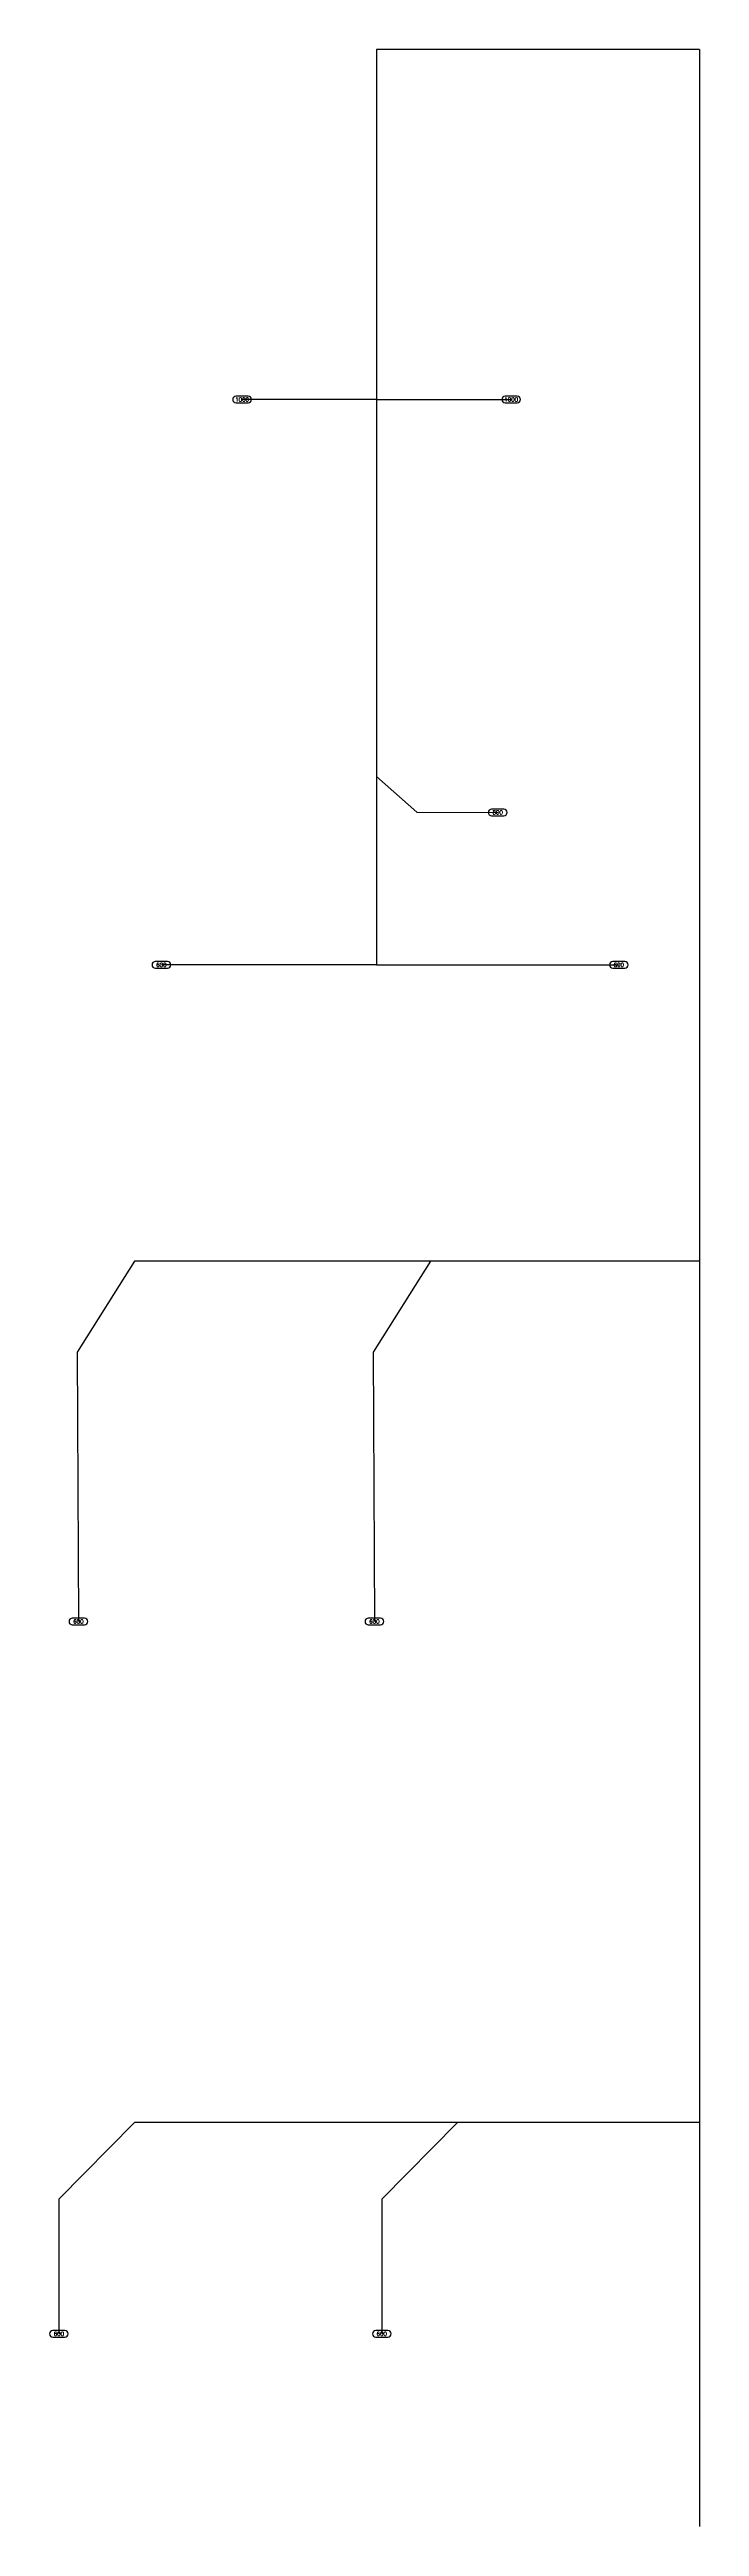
# Model space of a CAD drawing. Header units: inches. Extents: x 8137 to 8682, y -59634 to -59459.
# Drawn here: x 8315.62 to 8323.35, y -59508.62 to -59479.18 of the extents above; entities that cross this region are included whole.
import ezdxf
from ezdxf.enums import TextEntityAlignment as Align

# ---------------------------------------------------------------- set-up
doc = ezdxf.new("R2010")
doc.units = ezdxf.units.IN
doc.header["$MEASUREMENT"] = 0
doc.layers.add('DUCT', color=7, linetype='Continuous')
doc.layers.add('Flow Rate', color=3, linetype='Continuous')
doc.styles.add('RomanD', font='romand.shx')

# ---------------------------------------------------------------- blocks, each defined once
blk = doc.blocks.new('Diffuser')
at = {"layer": 'Flow Rate'}
blk.add_lwpolyline([(1.4973, -0.8156, 1), (1.4973, 0.8156), (-1.4973, 0.8156, 1), (-1.4973, -0.8156)], format="xyb", close=True, dxfattribs=at)
at = {"layer": 'Flow Rate', "color": 2, "style": 'RomanD'}
blk.add_attdef('Flow Rate', text='', height=1, dxfattribs=at).set_placement((0, 0), align=Align.MIDDLE_CENTER)

msp = doc.modelspace()

# ---------------------------------------------------------------- linework, layer by layer
at = {"layer": 'DUCT'}
for p, q in [((8323.353, -59479.175), (8319.513, -59479.175)), ((8319.513, -59479.175), (8319.513, -59483.335)), ((8323.353, -59479.175), (8323.353, -59480.455)), ((8323.353, -59480.455), (8323.353, -59489.095)), ((8319.513, -59483.335), (8317.913, -59483.335)), ((8319.513, -59483.335), (8321.113, -59483.335)), ((8319.513, -59483.335), (8319.513, -59487.815)), ((8319.513, -59487.815), (8319.993, -59488.238)), ((8319.513, -59487.815), (8319.513, -59490.055)), ((8319.993, -59488.238), (8320.953, -59488.242)), ((8323.353, -59489.095), (8323.353, -59493.575)), ((8319.513, -59490.055), (8316.953, -59490.055)), ((8319.513, -59490.055), (8322.393, -59490.055)), ((8316.633, -59493.575), (8315.951, -59494.658)), ((8320.153, -59493.575), (8316.633, -59493.575)), ((8320.153, -59493.575), (8319.471, -59494.658)), ((8323.353, -59493.575), (8320.153, -59493.575)), ((8323.353, -59493.575), (8323.353, -59499.335)), ((8315.951, -59494.658), (8315.966, -59497.858)), ((8319.471, -59494.658), (8319.486, -59497.858)), ((8323.353, -59499.335), (8323.353, -59503.815)), ((8316.633, -59503.815), (8315.734, -59504.726)), ((8320.473, -59503.815), (8316.633, -59503.815)), ((8320.473, -59503.815), (8319.574, -59504.726)), ((8323.353, -59503.815), (8320.473, -59503.815)), ((8323.353, -59503.815), (8323.353, -59508.615)), ((8315.734, -59504.726), (8315.734, -59506.326)), ((8319.574, -59504.726), (8319.574, -59506.326))]:
    msp.add_line(p, q, dxfattribs=at)

# ---------------------------------------------------------------- block references
at = {"layer": 'Flow Rate', "xscale": 0.048, "yscale": 0.048, "zscale": 0.048}
for p, values in [((8317.913, -59483.335), {'Flow Rate': '1000'}), ((8321.113, -59483.335), {'Flow Rate': '1000'}), ((8320.953, -59488.242), {'Flow Rate': '800'}), ((8316.953, -59490.055), {'Flow Rate': '600'}), ((8322.393, -59490.055), {'Flow Rate': '600'}), ((8315.966, -59497.858), {'Flow Rate': '600'}), ((8319.486, -59497.858), {'Flow Rate': '600'}), ((8315.734, -59506.326), {'Flow Rate': '600'}), ((8319.574, -59506.326), {'Flow Rate': '600'})]:
    msp.add_blockref('Diffuser', p, dxfattribs=at).add_auto_attribs(values)

doc.saveas('drawing.dxf')
